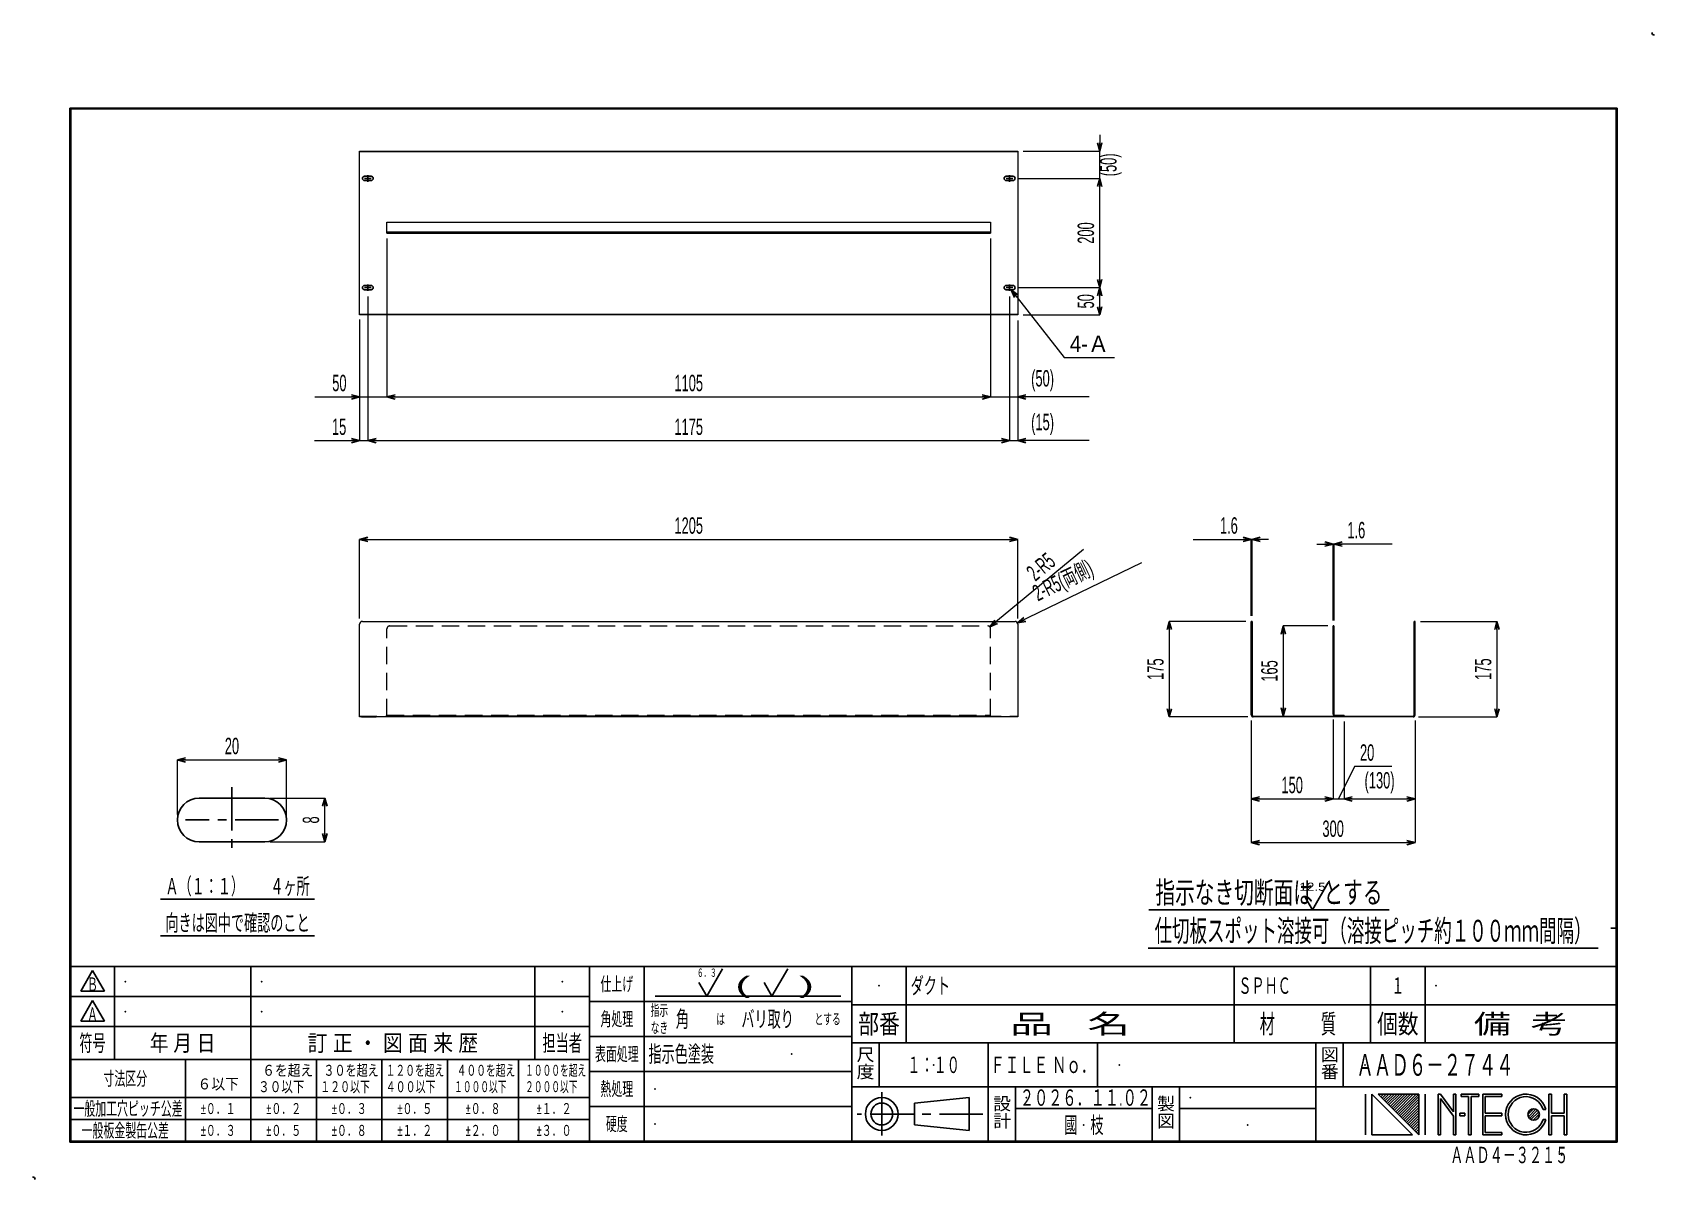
# Model space of a CAD drawing. Header units: millimetres. Extents: x -1485 to 1485, y -1050 to 1050.
import ezdxf
from ezdxf.enums import TextEntityAlignment as Align

# ---------------------------------------------------------------- set-up
doc = ezdxf.new("R2010")
doc.units = ezdxf.units.MM
doc.header["$LTSCALE"] = 2.5
doc.header["$PDSIZE"] = 1
doc.linetypes.add('CENTER', pattern=[50.8, 31.75, -6.35, 6.35, -6.35])
doc.linetypes.add('DASHED', pattern=[19.05, 12.7, -6.35])
for name, color, linetype in [('Layer0001', 7, 'Continuous'), ('Layer0012', 7, 'Continuous'), ('Layer0013', 7, 'Continuous'), ('Layer0014', 7, 'Continuous')]:
    doc.layers.add(name, color=color, linetype=linetype)
doc.styles.add('dcStyle0', font='ＭＳ Ｐゴシック', dxfattribs={"width": 0.6})
doc.styles.add('dcStyle1', font='@ＭＳ Ｐゴシック', dxfattribs={"width": 0.8})
doc.dimstyles.new('dc_Radial01', dxfattribs={"dimtxt": 30, "dimasz": 15.00113, "dimexe": 0, "dimexo": 10, "dimgap": 10, "dimtad": 3, "dimdec": 1, "dimdsep": 46, "dimtxsty": 'dcStyle0', "dimblk1": 'OPEN30', "dimblk2": 'OPEN30', "dimsah": 1, "dimcen": 0.09, "dimclrd": 4, "dimclre": 4, "dimclrt": 4, "dimadec": 0, "dimazin": 2, "dimtfac": 1, "dimtdec": 4, "dimtofl": 0, "dimtmove": 0, "dimatfit": 3, "dimfxl": 1, "dimarcsym": 1})
doc.dimstyles.new('dc_Rotated', dxfattribs={"dimtxt": 30, "dimasz": 15.00113, "dimexe": 0, "dimexo": 10, "dimgap": 10, "dimtad": 3, "dimdec": 1, "dimdsep": 46, "dimtxsty": 'dcStyle0', "dimblk1": 'OPEN30', "dimblk2": 'OPEN30', "dimsah": 1, "dimcen": 0.09, "dimclrd": 4, "dimclre": 4, "dimclrt": 4, "dimadec": 0, "dimazin": 2, "dimtfac": 1, "dimtdec": 4, "dimtmove": 0, "dimatfit": 3, "dimfxl": 1, "dimarcsym": 1})
doc.dimstyles.new('dc_Rotated_F3', dxfattribs={"dimtxt": 30, "dimasz": 15.00113, "dimexe": 0, "dimexo": 10, "dimgap": 10, "dimtad": 3, "dimdec": 1, "dimdsep": 46, "dimtxsty": 'dcStyle0', "dimblk1": 'OPEN30', "dimblk2": 'OPEN30', "dimsah": 1, "dimcen": 0.09, "dimse2": 1, "dimclrd": 4, "dimclre": 4, "dimclrt": 4, "dimadec": 0, "dimazin": 2, "dimtfac": 1, "dimtdec": 4, "dimtmove": 0, "dimatfit": 3, "dimfxl": 1, "dimarcsym": 1})
doc.dimstyles.new('dc_Rotated_F4', dxfattribs={"dimtxt": 30, "dimasz": 15.00113, "dimexe": 0, "dimexo": 10, "dimgap": 10, "dimtad": 3, "dimdec": 1, "dimdsep": 46, "dimtxsty": 'dcStyle0', "dimblk1": 'OPEN30', "dimblk2": 'OPEN30', "dimsah": 1, "dimcen": 0.09, "dimclrd": 4, "dimclre": 4, "dimclrt": 4, "dimadec": 0, "dimazin": 2, "dimtfac": 1, "dimtdec": 4, "dimtmove": 1, "dimatfit": 3, "dimfxl": 1, "dimarcsym": 1})

msp = doc.modelspace()

# ---------------------------------------------------------------- texts
at = {"layer": 'Layer0013', "color": 4, "style": 'dcStyle0'}
for s, height, width, p, p2 in [('(    )', 30, 1.805192, (-198.01, -708.64), (-54.01, -708.64)), ('ダクト', 30, 0.694787, (123, -710), (195, -710)), ('ＳＰＨＣ', 30, 0.742009, (723, -710), (819, -710)), ('１', 30, 0.804527, (1003, -710), (1027, -710)), ('角', 30, 0.55, (-307, -771), (-283, -771)), ('バリ取り', 30, 0.629933, (-187, -771), (-91, -771)), ('指示色塗装', 30, 0.55, (-357, -835), (-237, -835)), ('１：１０', 30, 0.862443, (117, -855), (213, -855)), ('ＡＡＤ６－２７４４', 40, 0.749406, (939, -860), (1227, -860)), ('２０２６．１１.０２', 30, 0.868013, (323, -915), (563, -915)), ('國\u3000枝', 30, 0.619282, (404, -965), (476, -965)), ('ＡＡＤ４－３２１５', 30, 0.749406, (1111, -1020), (1327, -1020))]:
    msp.add_text(s, height=height, dxfattribs=dict(at, width=width)).set_placement(p, p2, align=Align.FIT)
at = {"layer": 'Layer0014', "color": 2, "style": 'dcStyle0'}
for s, height, width, p, p2 in [('仕上げ', 25, 0.553553, (-445, -704.5), (-385, -704.5)), ('角処理', 25, 0.55, (-445, -768.5), (-385, -768.5)), ('品   名', 35, 1.482973, (305, -782.5), (525, -782.5)), ('材\u3000\u3000\u3000質', 35, 0.688684, (762, -782.5), (902, -782.5)), ('個数', 35, 0.746429, (977, -782.5), (1053, -782.5)), ('備  考', 35, 1.294793, (1154, -782.5), (1326, -782.5)), ('部番', 35, 0.746429, (27, -782.5), (103, -782.5)), ('符号', 30, 0.55, (-1399, -815), (-1351, -815)), ('年 月 日', 30, 0.761909, (-1270, -815), (-1150, -815)), ('訂 正 ・ 図 面 来 歴', 30, 0.858543, (-981, -815), (-669, -815)), ('担当者', 30, 0.55, (-551, -815), (-479, -815)), ('表面処理', 25, 0.55, (-455, -832.5), (-375, -832.5)), ('ＦＩＬＥ Ｎｏ．', 30, 0.958586, (269, -855), (461, -855)), ('寸法区分', 25, 0.55, (-1355, -877.5), (-1275, -877.5)), ('   ６を超え', 20, 0.883925, (-1083, -860), (-971, -860)), ('  ３０を超え', 20, 0.813175, (-963, -860), (-851, -860)), (' １２０を超え', 20, 0.752912, (-843, -860), (-731, -860)), (' ４００を超え', 20, 0.752912, (-713, -860), (-601, -860)), ('１０００を超え', 20, 0.700964, (-583, -860), (-471, -860)), ('   ６以下', 20, 0.917262, (-1203, -885), (-1107, -885)), ('  ３０以下', 20, 0.829851, (-1083, -890), (-987, -890)), (' １２０以下', 20, 0.75765, (-963, -890), (-867, -890)), (' ４００以下', 20, 0.75765, (-843, -890), (-747, -890)), ('１０００以下', 20, 0.697008, (-713, -890), (-617, -890)), ('２０００以下', 20, 0.697008, (-583, -890), (-487, -890)), ('熱処理', 25, 0.55, (-445, -896.5), (-385, -896.5)), ('一般加工穴ピッチ公差', 25, 0.578487, (-1410, -932.5), (-1210, -932.5)), ('±０．１', 20, 0.725681, (-1177, -930), (-1113, -930)), ('±０．２', 20, 0.725681, (-1057, -930), (-993, -930)), ('±０．３', 20, 0.725681, (-937, -930), (-873, -930)), ('±０．５', 20, 0.725681, (-817, -930), (-753, -930)), ('±０．８', 20, 0.725681, (-692, -930), (-628, -930)), ('±１．２', 20, 0.725681, (-562, -930), (-498, -930)), ('一般板金製缶公差', 25, 0.55, (-1395, -972.5), (-1235, -972.5)), ('±０．３', 20, 0.725681, (-1177, -970), (-1113, -970)), ('±０．５', 20, 0.725681, (-1057, -970), (-993, -970)), ('±０．８', 20, 0.725681, (-937, -970), (-873, -970)), ('±１．２', 20, 0.725681, (-817, -970), (-753, -970)), ('±２．０', 20, 0.725681, (-692, -970), (-628, -970)), ('±３．０', 20, 0.725681, (-562, -970), (-498, -970)), ('硬度', 25, 0.55, (-435, -960.5), (-395, -960.5))]:
    msp.add_text(s, height=height, dxfattribs=dict(at, width=width)).set_placement(p, p2, align=Align.FIT)
at = {"layer": 'Layer0014', "color": 2, "style": 'dcStyle1', "width": 0.9625}
for s, p in [('尺度', (28, -805)), ('図番', (878, -805)), ('設計', (278, -895)), ('製図', (578, -895))]:
    msp.add_text(s, height=24, rotation=270, dxfattribs=at).set_placement(p)

# ---------------------------------------------------------------- blocks, each defined once
blk = doc.blocks.new('DC_GROUP_AAD6-2744_1')
at = {"layer": 'Layer0014', "color": 2, "style": 'dcStyle0'}
for s, width, p, p2 in [('指示', 0.55, (-353, -750), (-321, -750)), ('なき', 0.629933, (-353, -782), (-321, -782)), ('は', 0.55, (-233, -766), (-217, -766)), ('とする', 0.637211, (-53, -766), (-5, -766))]:
    blk.add_text(s, height=20, dxfattribs=dict(at, width=width)).set_placement(p, p2, align=Align.FIT)
blk = doc.blocks.new('DC_GROUP_AAD6-2744_4')
at = {"layer": 'Layer0014', "color": 2, "linetype": 'Continuous', "lineweight": 25}
for p, q in [((-1396.7, -760), (-1375, -722.5)), ((-1375, -722.5), (-1353.3, -760)), ((-1353.3, -760), (-1396.7, -760))]:
    blk.add_line(p, q, dxfattribs=at)
at = {"layer": 'Layer0014', "color": 2, "style": 'dcStyle0', "width": 0.769682}
blk.add_text('Ａ', height=25, dxfattribs=at).set_placement((-1385, -760), (-1365, -760), align=Align.FIT)
blk = doc.blocks.new('DC_GROUP_AAD6-2744_5')
at = {"layer": 'Layer0014', "color": 2, "linetype": 'Continuous', "lineweight": 25}
for p, q in [((-1396.7, -705), (-1375, -667.5)), ((-1375, -667.5), (-1353.3, -705)), ((-1353.3, -705), (-1396.7, -705))]:
    blk.add_line(p, q, dxfattribs=at)
at = {"layer": 'Layer0014', "color": 2, "style": 'dcStyle0', "width": 0.707699}
blk.add_text('Ｂ', height=25, dxfattribs=at).set_placement((-1385, -705), (-1365, -705), align=Align.FIT)
blk = doc.blocks.new('DC_GROUP_AAD6-2744_2')
at = {"layer": 'Layer0013', "color": 4, "linetype": 'Continuous', "lineweight": 25}
for p, q in [((-250.2, -714), (-221.3, -664)), ((-264.6, -689), (-250.2, -714))]:
    blk.add_line(p, q, dxfattribs=at)
at = {"layer": 'Layer0013', "color": 4, "style": 'dcStyle0', "width": 0.812153}
blk.add_text('６．３', height=15, dxfattribs=at).set_placement((-268.2, -679), (-232.2, -679), align=Align.FIT)
blk = doc.blocks.new('DC_GROUP_AAD6-2744_3')
at = {"layer": 'Layer0013', "color": 4, "linetype": 'Continuous', "lineweight": 25}
for p, q in [((-131, -714), (-102.1, -664)), ((-145.4, -689), (-131, -714))]:
    blk.add_line(p, q, dxfattribs=at)
blk = doc.blocks.new('DC_GROUP_AAD6-2744_7')
at = {"layer": 'Layer0013', "color": 4, "linetype": 'Continuous', "lineweight": 25}
blk.add_line((-1250.5, -603.9), (-968.5, -603.9), dxfattribs=at)
at = {"layer": 'Layer0013', "color": 4, "style": 'dcStyle0', "width": 0.586877}
blk.add_text('向きは図中で確認のこと', height=30, dxfattribs=at).set_placement((-1241.5, -594.9), (-977.5, -594.9), align=Align.FIT)
blk = doc.blocks.new('DC_GROUP_AAD6-2744_8')
at = {"layer": 'Layer0013', "color": 4, "linetype": 'Continuous', "lineweight": 25}
blk.add_line((-1250.5, -536.8), (-968.5, -536.8), dxfattribs=at)
at = {"layer": 'Layer0013', "color": 4, "style": 'dcStyle0', "width": 0.820741}
blk.add_text('Ａ（１：１）\u3000\u3000４ヶ所', height=30, dxfattribs=at).set_placement((-1241.5, -527.8), (-977.5, -527.8), align=Align.FIT)
blk = doc.blocks.new('DC_GROUP_AAD6-2744_9')
at = {"layer": 'Layer0013', "color": 4, "linetype": 'Continuous', "lineweight": 25}
for p, q in [((844.3, -531.4), (858.7, -556.4)), ((858.7, -556.4), (887.6, -506.4))]:
    blk.add_line(p, q, dxfattribs=at)
at = {"layer": 'Layer0013', "color": 4, "style": 'dcStyle0', "width": 1.291922}
blk.add_text('12.5', height=15, dxfattribs=at).set_placement((834.7, -521.4), (882.7, -521.4), align=Align.FIT)
blk = doc.blocks.new('DC_GROUP_AAD6-2744_10')
at = {"layer": 'Layer0013', "color": 4, "linetype": 'Continuous', "lineweight": 25}
blk.add_line((559, -556.4), (999, -556.4), dxfattribs=at)
at = {"layer": 'Layer0013', "color": 4, "style": 'dcStyle0', "width": 0.653268}
blk.add_text('指示なき切断面は  とする', height=40, dxfattribs=at).set_placement((571, -544.4), (987, -544.4), align=Align.FIT)
blk = doc.blocks.new('DC_GROUP_AAD6-2744_16')
at = {"layer": 'Layer0013', "color": 4, "linetype": 'Continuous', "lineweight": 25}
blk.add_line((557.6, -626.5), (1381.6, -626.5), dxfattribs=at)
at = {"layer": 'Layer0013', "color": 4, "style": 'dcStyle0', "width": 0.634461}
blk.add_text('仕切板スポット溶接可（溶接ピッチ約１００ｍｍ間隔）', height=40, dxfattribs=at).set_placement((569.6, -614.5), (1369.6, -614.5), align=Align.FIT)
blk = doc.blocks.new('_Open30')
at = {"color": 0, "linetype": 'ByBlock', "lineweight": -2}
for p, q in [((-1, 0.267949), (0, 0)), ((0, 0), (-1, -0.267949)), ((0, 0), (-1, 0))]:
    blk.add_line(p, q, dxfattribs=at)
blk = doc.blocks.new('DC_GROUP_AAD6-2744_17')
at = {"layer": 'Layer0013', "color": 4, "linetype": 'Continuous', "lineweight": 13}
for p, q in [((306.7, 578.8), (404.3, 455)), ((404.3, 455), (496.3, 455))]:
    blk.add_line(p, q, dxfattribs=at)
at = {"layer": 'Layer0013', "color": 4, "xscale": 15.00115266964712, "yscale": 15.00081580252128, "rotation": 128.2649375891976}
blk.add_blockref('_Open30', (306.7, 578.8), dxfattribs=at)
at = {"layer": 'Layer0013', "color": 4, "style": 'dcStyle0', "width": 0.962335}
blk.add_text('4-Ａ', height=30, dxfattribs=at).set_placement((414.3, 465), (486.3, 465), align=Align.FIT)
blk = doc.blocks.new('DC_GROUP_AAD6-2744_6')
at = {"color": 3, "linetype": 'Continuous', "lineweight": 25}
for p, q in [((-1179.7, -351.7), (-1059.7, -351.7)), ((-1179.7, -431.7), (-1059.7, -431.7))]:
    blk.add_line(p, q, dxfattribs=at)
at = {"color": 2, "linetype": 'CENTER', "lineweight": 25}
for p, q in [((-1119.7, -331.7), (-1119.7, -451.7)), ((-1119.7, -331.7), (-1119.7, -451.7)), ((-1034.7, -391.7), (-1204.7, -391.7))]:
    blk.add_line(p, q, dxfattribs=at)
at = {"color": 3, "linetype": 'Continuous', "lineweight": 25}
for centre, start, end in [((-1179.7, -391.7), 90, 270), ((-1059.7, -391.7), 270, 90)]:
    blk.add_arc(centre, 40, start, end, dxfattribs=at)
blk = doc.blocks.new('DC_GROUP_AAD6-2744_11')
at = {"color": 3, "linetype": 'Continuous', "lineweight": 25}
for p, q in [((-876.9, 586.8), (-864.9, 586.8)), ((-876.9, 578.8), (-864.9, 578.8))]:
    blk.add_line(p, q, dxfattribs=at)
at = {"color": 2, "linetype": 'CENTER', "lineweight": 25}
for p, q in [((-864.9, 582.8), (-876.9, 582.8)), ((-870.9, 576.8), (-870.9, 588.8))]:
    blk.add_line(p, q, dxfattribs=at)
at = {"color": 3, "linetype": 'Continuous', "lineweight": 25}
for centre, start, end in [((-876.9, 582.8), 90, 270), ((-864.9, 582.8), 270, 90)]:
    blk.add_arc(centre, 4, start, end, dxfattribs=at)
blk = doc.blocks.new('DC_GROUP_AAD6-2744_12')
at = {"color": 3, "linetype": 'Continuous', "lineweight": 25}
for p, q in [((298.1, 586.8), (310.1, 586.8)), ((298.1, 578.8), (310.1, 578.8))]:
    blk.add_line(p, q, dxfattribs=at)
at = {"color": 2, "linetype": 'CENTER', "lineweight": 25}
for p, q in [((310.1, 582.8), (298.1, 582.8)), ((304.1, 576.8), (304.1, 588.8))]:
    blk.add_line(p, q, dxfattribs=at)
at = {"color": 3, "linetype": 'Continuous', "lineweight": 25}
for centre, start, end in [((298.1, 582.8), 90, 270), ((310.1, 582.8), 270, 90)]:
    blk.add_arc(centre, 4, start, end, dxfattribs=at)
blk = doc.blocks.new('DC_GROUP_AAD6-2744_13')
at = {"color": 3, "linetype": 'Continuous', "lineweight": 25}
for p, q in [((-876.9, 786.8), (-864.9, 786.8)), ((-876.9, 778.8), (-864.9, 778.8))]:
    blk.add_line(p, q, dxfattribs=at)
at = {"color": 2, "linetype": 'CENTER', "lineweight": 25}
for p, q in [((-864.9, 782.8), (-876.9, 782.8)), ((-870.9, 776.8), (-870.9, 788.8))]:
    blk.add_line(p, q, dxfattribs=at)
at = {"color": 3, "linetype": 'Continuous', "lineweight": 25}
for centre, start, end in [((-876.9, 782.8), 90, 270), ((-864.9, 782.8), 270, 90)]:
    blk.add_arc(centre, 4, start, end, dxfattribs=at)
blk = doc.blocks.new('DC_GROUP_AAD6-2744_14')
at = {"color": 3, "linetype": 'Continuous', "lineweight": 25}
for p, q in [((298.1, 786.8), (310.1, 786.8)), ((298.1, 778.8), (310.1, 778.8))]:
    blk.add_line(p, q, dxfattribs=at)
at = {"color": 2, "linetype": 'CENTER', "lineweight": 25}
for p, q in [((310.1, 782.8), (298.1, 782.8)), ((304.1, 776.8), (304.1, 788.8))]:
    blk.add_line(p, q, dxfattribs=at)
at = {"color": 3, "linetype": 'Continuous', "lineweight": 25}
for centre, start, end in [((298.1, 782.8), 90, 270), ((310.1, 782.8), 270, 90)]:
    blk.add_arc(centre, 4, start, end, dxfattribs=at)
blk = doc.blocks.new('*D7')
at = {"layer": 'Layer0012', "color": 4, "linetype": 'Continuous', "lineweight": 13}
for p, q in [((-1219.7, -281.7), (-1019.7, -281.7)), ((-1219.7, -381.7), (-1219.7, -281.7)), ((-1019.7, -381.7), (-1019.7, -281.7))]:
    blk.add_line(p, q, dxfattribs=at)
at = {"layer": 'Layer0012', "color": 4, "xscale": 15.00115266964712, "yscale": 15.00081580252128}
for p, rotation in [((-1219.7, -281.7), 180), ((-1019.7, -281.7), 360)]:
    blk.add_blockref('_Open30', p, dxfattribs=dict(at, rotation=rotation))
at = {"layer": 'Layer0012', "color": 4, "insert": (-1119.7, -271.7), "char_height": 30, "attachment_point": 8, "style": 'dcStyle0'}
blk.add_mtext('\\T1.00;20', dxfattribs=at)
blk = doc.blocks.new('*D8')
at = {"layer": 'Layer0012', "color": 4, "linetype": 'Continuous', "lineweight": 13}
for p, q in [((-1049.7, -351.7), (-949.7, -351.7)), ((-949.7, -431.7), (-949.7, -351.7)), ((-1049.7, -431.7), (-949.7, -431.7))]:
    blk.add_line(p, q, dxfattribs=at)
at = {"layer": 'Layer0012', "color": 4, "xscale": 15.00115266964712, "yscale": 15.00081580252128}
for p, rotation in [((-949.7, -351.7), 90), ((-949.7, -431.7), 270)]:
    blk.add_blockref('_Open30', p, dxfattribs=dict(at, rotation=rotation))
at = {"layer": 'Layer0012', "color": 4, "insert": (-959.7, -391.7), "char_height": 30, "attachment_point": 8, "rotation": 90, "style": 'dcStyle0'}
blk.add_mtext('\\T1.00;8', dxfattribs=at)
blk = doc.blocks.new('*D13')
at = {"layer": 'Layer0012', "color": 4, "linetype": 'Continuous', "lineweight": 13}
for p, q in [((805.2, -36.5), (805.2, -201.5)), ((886.5, -36.5), (805.2, -36.5))]:
    blk.add_line(p, q, dxfattribs=at)
at = {"layer": 'Layer0012', "color": 4, "xscale": 15.00115266964712, "yscale": 15.00081580252128}
for p, rotation in [((805.2, -36.5), 90), ((805.2, -201.5), 270)]:
    blk.add_blockref('_Open30', p, dxfattribs=dict(at, rotation=rotation))
at = {"layer": 'Layer0012', "color": 4, "insert": (795.2, -119), "char_height": 30, "attachment_point": 8, "rotation": 90, "style": 'dcStyle0'}
blk.add_mtext('\\T1.00;165', dxfattribs=at)
blk = doc.blocks.new('*D14')
at = {"layer": 'Layer0012', "color": 4, "linetype": 'Continuous', "lineweight": 13}
for p, q in [((746.5, -209.5), (746.5, -353.1)), ((896.5, -207.9), (896.5, -353.1)), ((746.5, -353.1), (896.5, -353.1))]:
    blk.add_line(p, q, dxfattribs=at)
at = {"layer": 'Layer0012', "color": 4, "xscale": 15.00115266964712, "yscale": 15.00081580252128}
for p, rotation in [((746.5, -353.1), 180), ((896.5, -353.1), 360)]:
    blk.add_blockref('_Open30', p, dxfattribs=dict(at, rotation=rotation))
at = {"layer": 'Layer0012', "color": 4, "insert": (821.5, -343.1), "char_height": 30, "attachment_point": 8, "style": 'dcStyle0'}
blk.add_mtext('\\T1.00;150', dxfattribs=at)
blk = doc.blocks.new('*D15')
at = {"layer": 'Layer0012', "color": 4, "linetype": 'Continuous', "lineweight": 13}
for p, q in [((896.5, -207.9), (896.5, -353.1)), ((916.5, -211.5), (916.5, -353.1)), ((935.7, -293.7), (906.5, -353.1)), ((1003.7, -293.7), (935.7, -293.7)), ((896.5, -353.1), (916.5, -353.1))]:
    blk.add_line(p, q, dxfattribs=at)
at = {"layer": 'Layer0012', "color": 4, "insert": (945.7, -283.7), "char_height": 30, "attachment_point": 7, "style": 'dcStyle0'}
blk.add_mtext('\\T1.00;20', dxfattribs=at)
blk = doc.blocks.new('*D16')
at = {"layer": 'Layer0012', "color": 4, "linetype": 'Continuous', "lineweight": 13}
for p, q in [((916.5, -211.5), (916.5, -353.1)), ((1046.5, -209.5), (1046.5, -353.1)), ((916.5, -353.1), (1046.5, -353.1))]:
    blk.add_line(p, q, dxfattribs=at)
at = {"layer": 'Layer0012', "color": 4, "xscale": 15.00115266964712, "yscale": 15.00081580252128}
for p, rotation in [((916.5, -353.1), 180), ((1046.5, -353.1), 360)]:
    blk.add_blockref('_Open30', p, dxfattribs=dict(at, rotation=rotation))
at = {"layer": 'Layer0012', "color": 4, "insert": (981.5, -343.1), "char_height": 30, "attachment_point": 8, "style": 'dcStyle0'}
blk.add_mtext('\\T1.00;(130)', dxfattribs=at)
blk = doc.blocks.new('*D17')
at = {"layer": 'Layer0012', "color": 4, "linetype": 'Continuous', "lineweight": 13}
for p, q in [((596.5, -28.1), (596.5, -203.1)), ((736.5, -28.1), (596.5, -28.1)), ((740.1, -203.1), (596.5, -203.1))]:
    blk.add_line(p, q, dxfattribs=at)
at = {"layer": 'Layer0012', "color": 4, "xscale": 15.00115266964712, "yscale": 15.00081580252128}
for p, rotation in [((596.5, -28.1), 90), ((596.5, -203.1), 270)]:
    blk.add_blockref('_Open30', p, dxfattribs=dict(at, rotation=rotation))
at = {"layer": 'Layer0012', "color": 4, "insert": (586.5, -115.6), "char_height": 30, "attachment_point": 8, "rotation": 90, "style": 'dcStyle0'}
blk.add_mtext('\\T1.00;175', dxfattribs=at)
blk = doc.blocks.new('*D18')
at = {"layer": 'Layer0012', "color": 4, "linetype": 'Continuous', "lineweight": 13}
for p, q in [((1056.5, -28.1), (1196.5, -28.1)), ((1196.5, -28.1), (1196.5, -203.1)), ((1052.9, -203.1), (1196.5, -203.1))]:
    blk.add_line(p, q, dxfattribs=at)
at = {"layer": 'Layer0012', "color": 4, "xscale": 15.00115266964712, "yscale": 15.00081580252128}
for p, rotation in [((1196.5, -28.1), 90), ((1196.5, -203.1), 270)]:
    blk.add_blockref('_Open30', p, dxfattribs=dict(at, rotation=rotation))
at = {"layer": 'Layer0012', "color": 4, "insert": (1186.5, -115.6), "char_height": 30, "attachment_point": 8, "rotation": 90, "style": 'dcStyle0'}
blk.add_mtext('\\T1.00;175', dxfattribs=at)
blk = doc.blocks.new('DC_IMAGEDIMGROUP_1')
at = {"layer": 'Layer0012', "color": 4, "linetype": 'Continuous', "lineweight": 13}
for p, q in [((640, 121.9), (746.5, 121.9)), ((746.5, -18.1), (746.5, 121.9)), ((746.5, 121.9), (748.1, 121.9)), ((748.1, -18.1), (748.1, 121.9)), ((778.1, 121.9), (748.1, 121.9))]:
    blk.add_line(p, q, dxfattribs=at)
at = {"layer": 'Layer0012', "color": 4, "xscale": 15.00115266964712, "yscale": 15.00081580252128}
for p, rotation in [((746.5, 121.9), 360), ((748.1, 121.9), 180)]:
    blk.add_blockref('_Open30', p, dxfattribs=dict(at, rotation=rotation))
at = {"layer": 'Layer0012', "color": 4, "insert": (722, 131.9), "char_height": 30, "attachment_point": 9, "style": 'dcStyle0'}
blk.add_mtext('\\T1.00;1.6', dxfattribs=at)
blk = doc.blocks.new('DC_IMAGEDIMGROUP_2')
at = {"layer": 'Layer0012', "color": 4, "linetype": 'Continuous', "lineweight": 13}
for p, q in [((866.5, 113.5), (896.5, 113.5)), ((896.5, -26.5), (896.5, 113.5)), ((896.5, 113.5), (898.1, 113.5)), ((898.1, -26.5), (898.1, 113.5)), ((1004.6, 113.5), (898.1, 113.5))]:
    blk.add_line(p, q, dxfattribs=at)
at = {"layer": 'Layer0012', "color": 4, "xscale": 15.00115266964712, "yscale": 15.00081580252128}
for p, rotation in [((896.5, 113.5), 360), ((898.1, 113.5), 180)]:
    blk.add_blockref('_Open30', p, dxfattribs=dict(at, rotation=rotation))
at = {"layer": 'Layer0012', "color": 4, "insert": (922.6, 123.5), "char_height": 30, "attachment_point": 7, "style": 'dcStyle0'}
blk.add_mtext('\\T1.00;1.6', dxfattribs=at)
blk = doc.blocks.new('*D21')
at = {"layer": 'Layer0012', "color": 4, "linetype": 'Continuous', "lineweight": 13}
for p, q in [((746.5, -209.5), (746.5, -433.1)), ((1046.5, -209.5), (1046.5, -433.1)), ((746.5, -433.1), (1046.5, -433.1))]:
    blk.add_line(p, q, dxfattribs=at)
at = {"layer": 'Layer0012', "color": 4, "xscale": 15.00115266964712, "yscale": 15.00081580252128}
for p, rotation in [((746.5, -433.1), 180), ((1046.5, -433.1), 360)]:
    blk.add_blockref('_Open30', p, dxfattribs=dict(at, rotation=rotation))
at = {"layer": 'Layer0012', "color": 4, "insert": (896.5, -423.1), "char_height": 30, "attachment_point": 8, "style": 'dcStyle0'}
blk.add_mtext('\\T1.00;300', dxfattribs=at)
blk = doc.blocks.new('*D22')
at = {"layer": 'Layer0012', "color": 4, "linetype": 'Continuous', "lineweight": 13}
blk.add_line((545.9, 79.2), (318.6, -31), dxfattribs=at)
at = {"layer": 'Layer0012', "color": 4, "xscale": 15.00115266964712, "yscale": 15.00081580252128, "rotation": 205.8516462206461}
blk.add_blockref('_Open30', (318.6, -31), dxfattribs=at)
at = {"layer": 'Layer0012', "color": 4, "insert": (359.8, 0.1), "char_height": 30, "attachment_point": 7, "rotation": 25.8516, "style": 'dcStyle0'}
blk.add_mtext('\\T1.00;2-R5(両側)', dxfattribs=at)
blk = doc.blocks.new('*D23')
at = {"layer": 'Layer0012', "color": 4, "linetype": 'Continuous', "lineweight": 13}
blk.add_line((439.6, 103.7), (268, -38.4), dxfattribs=at)
at = {"layer": 'Layer0012', "color": 4, "xscale": 15.00115266964712, "yscale": 15.00081580252128, "rotation": 219.6178666638389}
blk.add_blockref('_Open30', (268, -38.4), dxfattribs=at)
at = {"layer": 'Layer0012', "color": 4, "insert": (351.5, 43.8), "char_height": 30, "attachment_point": 7, "rotation": 39.6179, "style": 'dcStyle0'}
blk.add_mtext('\\T1.00;2-R5', dxfattribs=at)
blk = doc.blocks.new('*D24')
at = {"layer": 'Layer0012', "color": 4, "linetype": 'Continuous', "lineweight": 13}
for p, q in [((-870.9, 566.8), (-870.9, 302.8)), ((-885.9, 524.4), (-885.9, 302.8)), ((-968.4, 302.8), (-885.9, 302.8)), ((-885.9, 302.8), (-870.9, 302.8))]:
    blk.add_line(p, q, dxfattribs=at)
at = {"layer": 'Layer0012', "color": 4, "xscale": 15.00115266964712, "yscale": 15.00081580252128, "rotation": 360}
blk.add_blockref('_Open30', (-885.9, 302.8), dxfattribs=at)
at = {"layer": 'Layer0012', "color": 4, "insert": (-910.4, 312.8), "char_height": 30, "attachment_point": 9, "style": 'dcStyle0'}
blk.add_mtext('\\T1.00;15', dxfattribs=at)
blk = doc.blocks.new('*D25')
at = {"layer": 'Layer0012', "color": 4, "linetype": 'Continuous', "lineweight": 13}
for p, q in [((-870.9, 566.8), (-870.9, 302.8)), ((304.1, 566.8), (304.1, 302.8)), ((-870.9, 302.8), (304.1, 302.8))]:
    blk.add_line(p, q, dxfattribs=at)
at = {"layer": 'Layer0012', "color": 4, "xscale": 15.00115266964712, "yscale": 15.00081580252128}
for p, rotation in [((-870.9, 302.8), 180), ((304.1, 302.8), 360)]:
    blk.add_blockref('_Open30', p, dxfattribs=dict(at, rotation=rotation))
at = {"layer": 'Layer0012', "color": 4, "insert": (-283.4, 312.8), "char_height": 30, "attachment_point": 8, "style": 'dcStyle0'}
blk.add_mtext('\\T1.00;1175', dxfattribs=at)
blk = doc.blocks.new('*D26')
at = {"layer": 'Layer0012', "color": 4, "linetype": 'Continuous', "lineweight": 13}
for p, q in [((304.1, 566.8), (304.1, 302.8)), ((319.1, 522.8), (319.1, 302.8)), ((304.1, 302.8), (319.1, 302.8)), ((449.6, 302.8), (319.1, 302.8))]:
    blk.add_line(p, q, dxfattribs=at)
at = {"layer": 'Layer0012', "color": 4, "xscale": 15.00115266964712, "yscale": 15.00081580252128, "rotation": 180}
blk.add_blockref('_Open30', (319.1, 302.8), dxfattribs=at)
at = {"layer": 'Layer0012', "color": 4, "insert": (343.6, 312.8), "char_height": 30, "attachment_point": 7, "style": 'dcStyle0'}
blk.add_mtext('\\T1.00;(15)', dxfattribs=at)
blk = doc.blocks.new('*D27')
at = {"layer": 'Layer0012', "color": 4, "linetype": 'Continuous', "lineweight": 13}
for p, q in [((-885.9, 121.9), (319.1, 121.9)), ((-885.9, -23.1), (-885.9, 121.9)), ((319.1, -23.1), (319.1, 121.9))]:
    blk.add_line(p, q, dxfattribs=at)
at = {"layer": 'Layer0012', "color": 4, "xscale": 15.00115266964712, "yscale": 15.00081580252128}
for p, rotation in [((-885.9, 121.9), 180), ((319.1, 121.9), 360)]:
    blk.add_blockref('_Open30', p, dxfattribs=dict(at, rotation=rotation))
at = {"layer": 'Layer0012', "color": 4, "insert": (-283.4, 131.9), "char_height": 30, "attachment_point": 8, "style": 'dcStyle0'}
blk.add_mtext('\\T1.00;1205', dxfattribs=at)
blk = doc.blocks.new('*D28')
at = {"layer": 'Layer0012', "color": 4, "linetype": 'Continuous', "lineweight": 13}
for p, q in [((320.1, 582.8), (469.1, 582.8)), ((469.1, 532.8), (469.1, 582.8)), ((329.1, 532.8), (469.1, 532.8))]:
    blk.add_line(p, q, dxfattribs=at)
at = {"layer": 'Layer0012', "color": 4, "xscale": 15.00115266964712, "yscale": 15.00081580252128}
for p, rotation in [((469.1, 582.8), 90), ((469.1, 532.8), 270)]:
    blk.add_blockref('_Open30', p, dxfattribs=dict(at, rotation=rotation))
at = {"layer": 'Layer0012', "color": 4, "insert": (459.1, 557.8), "char_height": 30, "attachment_point": 8, "rotation": 90, "style": 'dcStyle0'}
blk.add_mtext('\\T1.00;50', dxfattribs=at)
blk = doc.blocks.new('*D29')
at = {"layer": 'Layer0012', "color": 4, "linetype": 'Continuous', "lineweight": 13}
for p, q in [((320.1, 782.8), (469.1, 782.8)), ((469.1, 582.8), (469.1, 782.8)), ((320.1, 582.8), (469.1, 582.8))]:
    blk.add_line(p, q, dxfattribs=at)
at = {"layer": 'Layer0012', "color": 4, "xscale": 15.00115266964712, "yscale": 15.00081580252128}
for p, rotation in [((469.1, 782.8), 90), ((469.1, 582.8), 270)]:
    blk.add_blockref('_Open30', p, dxfattribs=dict(at, rotation=rotation))
at = {"layer": 'Layer0012', "color": 4, "insert": (459.1, 682.8), "char_height": 30, "attachment_point": 8, "rotation": 90, "style": 'dcStyle0'}
blk.add_mtext('\\T1.00;200', dxfattribs=at)
blk = doc.blocks.new('*D30')
at = {"layer": 'Layer0012', "color": 4, "linetype": 'Continuous', "lineweight": 13}
for p, q in [((469.1, 862.8), (469.1, 832.8)), ((329.1, 832.8), (469.1, 832.8)), ((469.1, 782.8), (469.1, 832.8)), ((320.1, 782.8), (469.1, 782.8))]:
    blk.add_line(p, q, dxfattribs=at)
at = {"layer": 'Layer0012', "color": 4, "xscale": 15.00115266964712, "yscale": 15.00081580252128, "rotation": 270}
blk.add_blockref('_Open30', (469.1, 832.8), dxfattribs=at)
at = {"layer": 'Layer0012', "color": 4, "insert": (509.1, 807.6), "char_height": 30, "attachment_point": 8, "rotation": 90, "style": 'dcStyle0'}
blk.add_mtext('\\T1.00;(50)', dxfattribs=at)
blk = doc.blocks.new('*D31')
at = {"layer": 'Layer0012', "color": 4, "linetype": 'Continuous', "lineweight": 13}
for p, q in [((-835.9, 672.8), (-835.9, 382.8)), ((-885.9, 524.4), (-885.9, 382.8)), ((-967.9, 382.8), (-885.9, 382.8)), ((-885.9, 382.8), (-835.9, 382.8))]:
    blk.add_line(p, q, dxfattribs=at)
at = {"layer": 'Layer0012', "color": 4, "xscale": 15.00115266964712, "yscale": 15.00081580252128, "rotation": 360}
blk.add_blockref('_Open30', (-885.9, 382.8), dxfattribs=at)
at = {"layer": 'Layer0012', "color": 4, "insert": (-909.9, 392.8), "char_height": 30, "attachment_point": 9, "style": 'dcStyle0'}
blk.add_mtext('\\T1.00;50', dxfattribs=at)
blk = doc.blocks.new('*D32')
at = {"layer": 'Layer0012', "color": 4, "linetype": 'Continuous', "lineweight": 13}
for p, q in [((-835.9, 672.8), (-835.9, 382.8)), ((269.1, 672.8), (269.1, 382.8)), ((-835.9, 382.8), (269.1, 382.8))]:
    blk.add_line(p, q, dxfattribs=at)
at = {"layer": 'Layer0012', "color": 4, "xscale": 15.00115266964712, "yscale": 15.00081580252128}
for p, rotation in [((-835.9, 382.8), 180), ((269.1, 382.8), 360)]:
    blk.add_blockref('_Open30', p, dxfattribs=dict(at, rotation=rotation))
at = {"layer": 'Layer0012', "color": 4, "insert": (-283.4, 392.8), "char_height": 30, "attachment_point": 8, "style": 'dcStyle0'}
blk.add_mtext('\\T1.00;1105', dxfattribs=at)
blk = doc.blocks.new('*D33')
at = {"layer": 'Layer0012', "color": 4, "linetype": 'Continuous', "lineweight": 13}
for p, q in [((269.1, 672.8), (269.1, 382.8)), ((319.1, 522.8), (319.1, 382.8)), ((269.1, 382.8), (319.1, 382.8)), ((449.6, 382.8), (319.1, 382.8))]:
    blk.add_line(p, q, dxfattribs=at)
at = {"layer": 'Layer0012', "color": 4, "xscale": 15.00115266964712, "yscale": 15.00081580252128, "rotation": 180}
blk.add_blockref('_Open30', (319.1, 382.8), dxfattribs=at)
at = {"layer": 'Layer0012', "color": 4, "insert": (343.6, 392.8), "char_height": 30, "attachment_point": 7, "style": 'dcStyle0'}
blk.add_mtext('\\T1.00;(50)', dxfattribs=at)
blk = doc.blocks.new('DC_GROUP_AAD6-2744_15')
at = {"color": 3, "linetype": 'Continuous', "lineweight": 18}
for p, q in [((-573.9, 832.8), (-573.9, 831.2)), ((-138.9, 832.8), (-138.9, 831.2)), ((319.1, 534.8), (319.1, 532.8))]:
    blk.add_line(p, q, dxfattribs=at)
at = {"layer": 'Layer0001', "color": 3, "linetype": 'Continuous', "lineweight": 18}
for p, q in [((-885.9, 532.8), (-885.9, 832.8)), ((-885.9, 832.8), (319.1, 832.8)), ((319.1, 832.8), (319.1, 534.8)), ((319.1, 831.2), (-885.9, 831.2)), ((-835.9, 702.8), (269.1, 702.8)), ((-835.9, 682.8), (-835.9, 702.8)), ((269.1, 684.4), (-835.9, 684.4)), ((269.1, 702.8), (269.1, 682.8)), ((-835.9, 682.8), (269.1, 682.8)), ((-885.9, 534.4), (319.1, 534.4)), ((319.1, 532.8), (-885.9, 532.8))]:
    blk.add_line(p, q, dxfattribs=at)

# ---------------------------------------------------------------- dimensions: what is measured, and where the dimension line sits
at = {"layer": 'Layer0012', "linetype": 'Continuous', "lineweight": 13}
dim = msp.add_linear_dim(base=(469.12, 832.8), p1=(310.12, 782.8), p2=(319.12, 832.8), angle=90, text='(<>)', dimstyle='dc_Rotated', override={"dimtxt": 30, "dimasz": 15.00113, "dimexe": 0, "dimexo": 10, "dimgap": 40, "dimtad": 3, "dimtih": 0, "dimtoh": 0, "dimdec": 1, "dimlfac": 1, "dimzin": 8, "dimtxsty": 'dcStyle0', "dimblk1": 'Open30', "dimblk2": 'Open30', "dimsah": 1, "dimclrd": 4, "dimclre": 4, "dimclrt": 4, "dimazin": 2, "dimtofl": 1, "dimtolj": 0, "dimtzin": 8, "dimarcsym": 1}, dxfattribs=at)
dim.commit()
dim.dimension.update_dxf_attribs({"geometry": '*D30', "text_midpoint": (469.12, 807.59), "dimtype": 160})
for base, p1, p2, dimstyle, override, picture, middle in [((469.12, 782.8), (310.12, 582.8), (310.12, 782.8), 'dc_Rotated', {"dimtxt": 30, "dimasz": 15.00113, "dimexe": 0, "dimexo": 10, "dimgap": 10, "dimtad": 3, "dimtih": 0, "dimtoh": 0, "dimdec": 1, "dimlfac": 1, "dimzin": 8, "dimtxsty": 'dcStyle0', "dimblk1": 'Open30', "dimblk2": 'Open30', "dimsah": 1, "dimclrd": 4, "dimclre": 4, "dimclrt": 4, "dimazin": 2, "dimtofl": 1, "dimtolj": 0, "dimtzin": 8, "dimarcsym": 1}, '*D29', (469.12, 682.8)), ((469.12, 582.8), (319.12, 532.8), (310.12, 582.8), 'dc_Rotated', {"dimtxt": 30, "dimasz": 15.00113, "dimexe": 0, "dimexo": 10, "dimgap": 10, "dimtad": 3, "dimtih": 0, "dimtoh": 0, "dimdec": 1, "dimlfac": 1, "dimzin": 8, "dimtxsty": 'dcStyle0', "dimblk1": 'Open30', "dimblk2": 'Open30', "dimsah": 1, "dimclrd": 4, "dimclre": 4, "dimclrt": 4, "dimazin": 2, "dimtofl": 1, "dimtolj": 0, "dimtzin": 8, "dimarcsym": 1}, '*D28', (469.12, 557.8)), ((596.46, -203.14), (746.46, -28.14), (750.06, -203.14), 'dc_Rotated', {"dimtxt": 30, "dimasz": 15.00113, "dimexe": 0, "dimexo": 10, "dimgap": 10, "dimtad": 3, "dimtih": 0, "dimtoh": 0, "dimdec": 1, "dimlfac": 1, "dimzin": 8, "dimtxsty": 'dcStyle0', "dimblk1": 'Open30', "dimblk2": 'Open30', "dimsah": 1, "dimclrd": 4, "dimclre": 4, "dimclrt": 4, "dimazin": 2, "dimtofl": 1, "dimtolj": 0, "dimtzin": 8, "dimarcsym": 1}, '*D17', (596.46, -115.64)), ((1196.46, -203.14), (1046.46, -28.14), (1042.86, -203.14), 'dc_Rotated', {"dimtxt": 30, "dimasz": 15.00113, "dimexe": 0, "dimexo": 10, "dimgap": 10, "dimtad": 3, "dimtih": 0, "dimtoh": 0, "dimdec": 1, "dimlfac": 1, "dimzin": 8, "dimtxsty": 'dcStyle0', "dimblk1": 'Open30', "dimblk2": 'Open30', "dimsah": 1, "dimclrd": 4, "dimclre": 4, "dimclrt": 4, "dimazin": 2, "dimtofl": 1, "dimtolj": 0, "dimtzin": 8, "dimarcsym": 1}, '*D18', (1196.46, -115.64)), ((805.21, -201.54), (896.46, -36.54), (805.21, -201.54), 'dc_Rotated_F3', {"dimtxt": 30, "dimasz": 15.00113, "dimexe": 0, "dimexo": 10, "dimgap": 10, "dimtad": 3, "dimtih": 0, "dimtoh": 0, "dimdec": 1, "dimlfac": 1, "dimzin": 8, "dimtxsty": 'dcStyle0', "dimblk1": 'Open30', "dimblk2": 'Open30', "dimsah": 1, "dimse2": 1, "dimclrd": 4, "dimclre": 4, "dimclrt": 4, "dimazin": 2, "dimtofl": 1, "dimtolj": 0, "dimtzin": 8, "dimarcsym": 1}, '*D13', (805.21, -119.04)), ((-949.71, -351.71), (-1059.71, -431.71), (-1059.71, -351.71), 'dc_Rotated', {"dimtxt": 30, "dimasz": 15.00113, "dimexe": 0, "dimexo": 10, "dimgap": 10, "dimtad": 3, "dimtih": 0, "dimtoh": 0, "dimdec": 1, "dimlfac": 0.1, "dimzin": 8, "dimtxsty": 'dcStyle0', "dimblk1": 'Open30', "dimblk2": 'Open30', "dimsah": 1, "dimclrd": 4, "dimclre": 4, "dimclrt": 4, "dimazin": 2, "dimtofl": 1, "dimtolj": 0, "dimtzin": 8, "dimarcsym": 1}, '*D8', (-949.71, -391.71))]:
    dim = msp.add_linear_dim(base=base, p1=p1, p2=p2, angle=90, dimstyle=dimstyle, override=override, dxfattribs=at)
    dim.commit()
    dim.dimension.update_dxf_attribs({"geometry": picture, "text_midpoint": middle, "dimtype": 160})
for base, p1, p2, dimstyle, override, picture, middle in [((-835.9, 382.8), (-885.9, 534.4), (-835.9, 682.8), 'dc_Rotated', {"dimtxt": 30, "dimasz": 15.00113, "dimexe": 0, "dimexo": 10, "dimgap": 10, "dimtad": 3, "dimtih": 0, "dimtoh": 0, "dimdec": 1, "dimlfac": 1, "dimzin": 8, "dimtxsty": 'dcStyle0', "dimblk1": 'Open30', "dimblk2": 'Open30', "dimsah": 1, "dimclrd": 4, "dimclre": 4, "dimclrt": 4, "dimazin": 2, "dimtofl": 1, "dimtolj": 0, "dimtzin": 8, "dimarcsym": 1}, '*D31', (-933.9, 382.8)), ((269.12, 382.8), (-835.9, 682.8), (269.12, 682.8), 'dc_Rotated', {"dimtxt": 30, "dimasz": 15.00113, "dimexe": 0, "dimexo": 10, "dimgap": 10, "dimtad": 3, "dimtih": 0, "dimtoh": 0, "dimdec": 1, "dimlfac": 1, "dimzin": 8, "dimtxsty": 'dcStyle0', "dimblk1": 'Open30', "dimblk2": 'Open30', "dimsah": 1, "dimclrd": 4, "dimclre": 4, "dimclrt": 4, "dimazin": 2, "dimtofl": 1, "dimtolj": 0, "dimtzin": 8, "dimarcsym": 1}, '*D32', (-283.39, 382.8)), ((-870.9, 302.8), (-885.9, 534.4), (-870.9, 576.8), 'dc_Rotated', {"dimtxt": 30, "dimasz": 15.00113, "dimexe": 0, "dimexo": 10, "dimgap": 10, "dimtad": 3, "dimtih": 0, "dimtoh": 0, "dimdec": 1, "dimlfac": 1, "dimzin": 8, "dimtxsty": 'dcStyle0', "dimblk1": 'Open30', "dimblk2": 'Open30', "dimsah": 1, "dimclrd": 4, "dimclre": 4, "dimclrt": 4, "dimazin": 2, "dimtofl": 1, "dimtolj": 0, "dimtzin": 8, "dimarcsym": 1}, '*D24', (-934.39, 302.8)), ((304.12, 302.8), (-870.9, 576.8), (304.12, 576.8), 'dc_Rotated', {"dimtxt": 30, "dimasz": 15.00113, "dimexe": 0, "dimexo": 10, "dimgap": 10, "dimtad": 3, "dimtih": 0, "dimtoh": 0, "dimdec": 1, "dimlfac": 1, "dimzin": 8, "dimtxsty": 'dcStyle0', "dimblk1": 'Open30', "dimblk2": 'Open30', "dimsah": 1, "dimclrd": 4, "dimclre": 4, "dimclrt": 4, "dimazin": 2, "dimtofl": 1, "dimtolj": 0, "dimtzin": 8, "dimarcsym": 1}, '*D25', (-283.39, 302.8)), ((319.12, 121.86), (-885.9, -33.14), (319.12, -33.14), 'dc_Rotated', {"dimtxt": 30, "dimasz": 15.00113, "dimexe": 0, "dimexo": 10, "dimgap": 10, "dimtad": 3, "dimtih": 0, "dimtoh": 0, "dimdec": 1, "dimlfac": 1, "dimzin": 8, "dimtxsty": 'dcStyle0', "dimblk1": 'Open30', "dimblk2": 'Open30', "dimsah": 1, "dimclrd": 4, "dimclre": 4, "dimclrt": 4, "dimazin": 2, "dimtofl": 1, "dimtolj": 0, "dimtzin": 8, "dimarcsym": 1}, '*D27', (-283.39, 121.86)), ((896.46, -353.14), (746.46, -199.54), (896.46, -197.94), 'dc_Rotated', {"dimtxt": 30, "dimasz": 15.00113, "dimexe": 0, "dimexo": 10, "dimgap": 10, "dimtad": 3, "dimtih": 0, "dimtoh": 0, "dimdec": 1, "dimlfac": 1, "dimzin": 8, "dimtxsty": 'dcStyle0', "dimblk1": 'Open30', "dimblk2": 'Open30', "dimsah": 1, "dimclrd": 4, "dimclre": 4, "dimclrt": 4, "dimazin": 2, "dimtofl": 1, "dimtolj": 0, "dimtzin": 8, "dimarcsym": 1}, '*D14', (821.46, -353.14)), ((1046.46, -433.14), (746.46, -199.54), (1046.46, -199.54), 'dc_Rotated', {"dimtxt": 30, "dimasz": 15.00113, "dimexe": 0, "dimexo": 10, "dimgap": 10, "dimtad": 3, "dimtih": 0, "dimtoh": 0, "dimdec": 1, "dimlfac": 1, "dimzin": 8, "dimtxsty": 'dcStyle0', "dimblk1": 'Open30', "dimblk2": 'Open30', "dimsah": 1, "dimclrd": 4, "dimclre": 4, "dimclrt": 4, "dimazin": 2, "dimtofl": 1, "dimtolj": 0, "dimtzin": 8, "dimarcsym": 1}, '*D21', (896.46, -433.14)), ((916.46, -353.14), (896.46, -197.94), (916.46, -201.54), 'dc_Rotated_F4', {"dimtxt": 30, "dimasz": 15.00113, "dimexe": 0, "dimexo": 10, "dimgap": 10, "dimtad": 3, "dimtih": 0, "dimtoh": 0, "dimdec": 1, "dimlfac": 1, "dimzin": 8, "dimtxsty": 'dcStyle0', "dimblk1": 'Open30', "dimblk2": 'Open30', "dimsah": 1, "dimclrd": 4, "dimclre": 4, "dimclrt": 4, "dimazin": 2, "dimtofl": 1, "dimtmove": 1, "dimtolj": 0, "dimtzin": 8, "dimarcsym": 1}, '*D15', (969.73, -293.73)), ((-1019.71, -281.71), (-1219.71, -391.71), (-1019.71, -391.71), 'dc_Rotated', {"dimtxt": 30, "dimasz": 15.00113, "dimexe": 0, "dimexo": 10, "dimgap": 10, "dimtad": 3, "dimtih": 0, "dimtoh": 0, "dimdec": 1, "dimlfac": 0.1, "dimzin": 8, "dimtxsty": 'dcStyle0', "dimblk1": 'Open30', "dimblk2": 'Open30', "dimsah": 1, "dimclrd": 4, "dimclre": 4, "dimclrt": 4, "dimazin": 2, "dimtofl": 1, "dimtolj": 0, "dimtzin": 8, "dimarcsym": 1}, '*D7', (-1119.71, -281.71))]:
    dim = msp.add_linear_dim(base=base, p1=p1, p2=p2, dimstyle=dimstyle, override=override, dxfattribs=at)
    dim.commit()
    dim.dimension.update_dxf_attribs({"geometry": picture, "text_midpoint": middle, "dimtype": 160})
for base, p1, p2, picture, middle in [((319.12, 382.8), (269.12, 682.8), (319.12, 532.8), '*D33', (391.61, 382.8)), ((319.12, 302.8), (304.12, 576.8), (319.12, 532.8), '*D26', (391.61, 302.8)), ((1046.46, -353.14), (916.46, -201.54), (1046.46, -199.54), '*D16', (981.46, -353.14))]:
    dim = msp.add_linear_dim(base=base, p1=p1, p2=p2, text='(<>)', dimstyle='dc_Rotated', override={"dimtxt": 30, "dimasz": 15.00113, "dimexe": 0, "dimexo": 10, "dimgap": 10, "dimtad": 3, "dimtih": 0, "dimtoh": 0, "dimdec": 1, "dimlfac": 1, "dimzin": 8, "dimtxsty": 'dcStyle0', "dimblk1": 'Open30', "dimblk2": 'Open30', "dimsah": 1, "dimclrd": 4, "dimclre": 4, "dimclrt": 4, "dimazin": 2, "dimtofl": 1, "dimtolj": 0, "dimtzin": 8, "dimarcsym": 1}, dxfattribs=at)
    dim.commit()
    dim.dimension.update_dxf_attribs({"geometry": picture, "text_midpoint": middle, "dimtype": 160})
for center, mpoint, text, picture, middle in [((264.12, -41.54), (267.97, -38.35), '2-R5', '*D23', (394.9, 66.72)), ((314.12, -33.14), (318.62, -30.96), '2-R5(両側)', '*D22', (450.53, 32.95))]:
    dim = msp.add_radius_dim(center=center, mpoint=mpoint, text=text, dimstyle='dc_Radial01', override={"dimtxt": 30, "dimasz": 15.00113, "dimexe": 0, "dimexo": 10, "dimgap": 10, "dimtad": 3, "dimtih": 0, "dimtoh": 0, "dimdec": 1, "dimlfac": 1, "dimzin": 8, "dimtxsty": 'dcStyle0', "dimblk1": 'Open30', "dimblk2": 'Open30', "dimsah": 1, "dimclrd": 4, "dimclre": 4, "dimclrt": 4, "dimazin": 2, "dimtolj": 0, "dimtzin": 8, "dimarcsym": 1}, dxfattribs=at)
    dim.commit()
    dim.dimension.update_dxf_attribs({"geometry": picture, "text_midpoint": middle, "dimtype": 164})

# ---------------------------------------------------------------- linework, layer by layer
at = {"layer": 'Layer0001', "color": 3, "linetype": 'Continuous', "lineweight": 18}
for p, q in [((-880.9, -28.14), (314.12, -28.14)), ((748.06, -28.14), (746.46, -28.14)), ((746.46, -199.54), (746.46, -28.14)), ((748.06, -28.14), (748.06, -199.54)), ((1046.46, -28.14), (1044.86, -28.14)), ((1044.86, -199.54), (1044.86, -28.14)), ((1046.46, -199.54), (1046.46, -28.14)), ((-885.9, -78.14), (-885.9, -33.14)), ((319.12, -33.14), (319.12, -203.14)), ((898.06, -36.54), (896.46, -36.54)), ((896.46, -197.94), (896.46, -36.54)), ((898.06, -36.54), (898.06, -197.94)), ((-885.9, -203.14), (-885.9, -78.14)), ((-882.3, -203.14), (-885.9, -203.14)), ((-882.3, -203.14), (-855.9, -203.14)), ((319.12, -203.14), (-855.9, -203.14)), ((750.06, -201.54), (1042.86, -201.54)), ((1042.86, -203.14), (750.06, -203.14)), ((900.06, -199.94), (916.46, -199.94)), ((916.46, -201.54), (900.06, -201.54)), ((916.46, -201.54), (916.46, -199.94))]:
    msp.add_line(p, q, dxfattribs=at)
at = {"layer": 'Layer0001', "color": 3, "linetype": 'DASHED', "lineweight": 18}
for p, q in [((-835.9, -201.54), (-835.9, -41.54)), ((-830.9, -36.54), (264.12, -36.54)), ((269.12, -201.54), (269.12, -41.54)), ((-885.9, -201.54), (319.12, -201.54)), ((-835.9, -199.94), (269.12, -199.94)), ((269.12, -201.54), (-835.9, -201.54))]:
    msp.add_line(p, q, dxfattribs=at)
at = {"layer": 'Layer0001', "color": 3, "linetype": 'Continuous', "lineweight": 18}
for centre, radius, start, end in [((-880.9, -33.14), 5, 90, 180), ((314.12, -33.14), 5, 0, 90), ((750.06, -199.54), 3.6, 180, 270), ((750.06, -199.54), 2, 180, 270), ((900.06, -197.94), 3.6, 180, 270), ((900.06, -197.94), 2, 180, 270), ((1042.86, -199.54), 2, 270, 0), ((1042.86, -199.54), 3.6, 270, 0)]:
    msp.add_arc(centre, radius, start, end, dxfattribs=at)
at = {"layer": 'Layer0001', "color": 3, "linetype": 'DASHED', "lineweight": 18}
for centre, start, end in [((-830.9, -41.54), 90, 180), ((264.12, -41.54), 0, 90)]:
    msp.add_arc(centre, 5, start, end, dxfattribs=at)
at = {"layer": 'Layer0014', "color": 3, "linetype": 'Continuous', "lineweight": 25}
for p, q in [((1416.5, 911.5), (-1416.5, 911.5)), ((-1416.5, 911.5), (-1416.5, -981.5)), ((-1415, -980), (-1415, 910)), ((-1415, 910), (1415, 910)), ((1415, 910), (1415, -980)), ((1416.5, -981.5), (1416.5, 911.5)), ((1415, -590), (1405, -590)), ((1415, -660), (-1415, -660)), ((-1335, -830), (-1335, -660)), ((-1085, -830), (-1085, -660)), ((-565, -830), (-565, -660)), ((-465, -660), (-465, -980)), ((15, -660), (15, -980)), ((115, -800), (115, -660)), ((715, -660), (715, -800)), ((965, -800), (965, -660)), ((1065, -660), (1065, -800)), ((-1415, -715), (-465, -715)), ((-465, -724), (15, -724)), ((15, -730), (1415, -730)), ((-1415, -770), (-465, -770)), ((-465, -788), (15, -788)), ((15, -800), (1415, -800)), ((265, -800), (265, -980)), ((865, -880), (865, -800)), ((-1415, -830), (-465, -830)), ((-1205, -830), (-1205, -980)), ((-465, -852), (15, -852)), ((15, -880), (1415, -880)), ((565, -880), (565, -980)), ((865, -980), (865, -880)), ((-465, -900), (-1415, -900)), ((-465, -916), (15, -916)), ((130, -910), (230, -900)), ((130, -910), (130, -950)), ((230, -900), (230, -960)), ((955.63, -893.56), (955.63, -968.22)), ((967.29, -893.56), (967.29, -968.22)), ((1041.96, -968.22), (967.29, -893.56)), ((978.96, -893.56), (1053.63, -968.22)), ((1053.63, -893.56), (978.96, -893.56)), ((988.86, -893.56), (983.91, -898.51)), ((993.81, -893.56), (986.38, -900.98)), ((998.76, -893.56), (988.86, -903.46)), ((1003.71, -893.56), (991.33, -905.93)), ((1008.66, -893.56), (993.81, -908.41)), ((1013.61, -893.56), (996.28, -910.88)), ((1018.56, -893.56), (998.76, -913.36)), ((1023.51, -893.56), (1001.23, -915.83)), ((1028.46, -893.56), (1003.71, -918.31)), ((1033.41, -893.56), (1006.18, -920.78)), ((1038.36, -893.56), (1008.66, -923.25)), ((1043.31, -893.56), (1011.13, -925.73)), ((1048.26, -893.56), (1013.61, -928.2)), ((1053.21, -893.56), (1016.08, -930.68)), ((1053.63, -898.09), (1018.56, -933.15)), ((1053.63, -903.04), (1021.03, -935.63)), ((1053.63, -907.99), (1023.51, -938.1)), ((1053.63, -912.93), (1025.98, -940.58)), ((1053.63, -917.88), (1028.46, -943.05)), ((1053.63, -968.22), (1053.63, -893.56)), ((1065.29, -893.56), (1065.29, -968.22)), ((1088.63, -893.56), (1088.63, -968.22)), ((1088.63, -893.56), (1093.29, -893.56)), ((1116.63, -926.22), (1093.29, -893.56)), ((1093.29, -901.59), (1116.63, -934.25)), ((1093.29, -901.59), (1093.29, -968.22)), ((1116.63, -893.56), (1121.29, -893.56)), ((1116.63, -926.22), (1116.63, -893.56)), ((1121.29, -893.56), (1121.29, -968.22)), ((1130.63, -893.56), (1163.29, -893.56)), ((1130.63, -898.22), (1130.63, -893.56)), ((1144.63, -898.22), (1130.63, -898.22)), ((1144.63, -968.22), (1144.63, -898.22)), ((1163.29, -898.22), (1149.29, -898.22)), ((1149.29, -898.22), (1149.29, -968.22)), ((1163.29, -893.56), (1163.29, -898.22)), ((1170.29, -893.56), (1205.29, -893.56)), ((1170.29, -968.22), (1170.29, -893.56)), ((1205.29, -898.22), (1174.96, -898.22)), ((1174.96, -898.22), (1174.96, -928.56)), ((1205.29, -893.56), (1205.29, -898.22)), ((1263.63, -920.39), (1253.13, -930.89)), ((1291.63, -893.56), (1291.63, -968.22)), ((1291.63, -893.56), (1296.29, -893.56)), ((1296.29, -893.56), (1296.29, -928.56)), ((1324.29, -893.56), (1319.63, -893.56)), ((1319.63, -893.56), (1319.63, -928.56)), ((1324.29, -968.22), (1324.29, -893.56)), ((-465, -940), (-1415, -940)), ((130, -950), (230, -960)), ((1053.63, -922.83), (1030.93, -945.53)), ((1053.63, -927.78), (1033.41, -948)), ((1053.63, -932.73), (1035.88, -950.48)), ((1053.63, -937.68), (1038.36, -952.95)), ((1053.63, -942.63), (1040.83, -955.43)), ((1053.63, -947.58), (1043.31, -957.9)), ((1116.63, -934.25), (1116.63, -968.22)), ((1128.29, -928.56), (1137.63, -928.56)), ((1128.29, -933.22), (1128.29, -928.56)), ((1137.63, -933.22), (1128.29, -933.22)), ((1137.63, -928.56), (1137.63, -933.22)), ((1174.96, -928.56), (1205.29, -928.56)), ((1205.29, -933.22), (1174.96, -933.22)), ((1174.96, -933.22), (1174.96, -963.56)), ((1205.29, -928.56), (1205.29, -933.22)), ((1267.74, -921.23), (1253.97, -935)), ((1270.75, -923.17), (1255.91, -938.01)), ((1272.9, -925.97), (1258.7, -940.16)), ((1274.06, -929.75), (1262.49, -941.33)), ((1272.84, -935.92), (1268.66, -940.1)), ((1280.93, -921.56), (1285.77, -921.56)), ((1280.93, -940.22), (1285.77, -940.22)), ((1296.29, -928.56), (1319.63, -928.56)), ((1296.29, -933.22), (1319.63, -933.22)), ((1296.29, -933.22), (1296.29, -968.22)), ((1319.63, -933.22), (1319.63, -968.22)), ((1415, -980), (-1415, -980)), ((967.29, -968.22), (1041.96, -968.22)), ((1053.63, -952.53), (1045.78, -960.38)), ((1053.63, -957.48), (1048.26, -962.85)), ((1053.63, -962.43), (1050.73, -965.33)), ((1053.63, -967.38), (1053.21, -967.8)), ((1093.29, -968.22), (1088.63, -968.22)), ((1121.29, -968.22), (1116.63, -968.22)), ((1149.29, -968.22), (1144.63, -968.22)), ((1205.29, -968.22), (1170.29, -968.22)), ((1174.96, -963.56), (1205.29, -963.56)), ((1205.29, -963.56), (1205.29, -968.22)), ((1291.63, -968.22), (1296.29, -968.22)), ((1319.63, -968.22), (1324.29, -968.22)), ((-1416.5, -981.5), (1416.5, -981.5))]:
    msp.add_line(p, q, dxfattribs=at)
at = {"layer": 'Layer0014', "color": 4, "linetype": 'Continuous', "lineweight": 25}
for p, q in [((-365, -660), (-365, -980)), ((-345, -714), (-5, -714)), ((65, -880), (65, -800)), ((465, -800), (465, -880)), ((915, -800), (915, -880)), ((-1085, -830), (-1085, -980)), ((-965, -830), (-965, -980)), ((-845, -830), (-845, -980)), ((-725, -830), (-725, -980)), ((-595, -830), (-595, -980)), ((315, -880), (315, -980)), ((615, -880), (615, -980)), ((315, -920), (565, -920)), ((615, -920), (865, -920))]:
    msp.add_line(p, q, dxfattribs=at)
at = {"layer": 'Layer0014', "color": 2, "linetype": 'CENTER', "lineweight": 25}
for p, q in [((70, -890), (70, -970)), ((255, -930), (25, -930))]:
    msp.add_line(p, q, dxfattribs=at)
at = {"layer": 'Layer0014', "color": 3, "linetype": 'Continuous', "lineweight": 25}
for centre, radius in [((70, -930), 30), ((70, -930), 20), ((1263.63, -930.89), 10.5)]:
    msp.add_circle(centre, radius, dxfattribs=at)
at = {"layer": 'Layer0014', "color": 5, "linetype": 'Continuous', "lineweight": 25}
for centre, start, end in [((1485, 1050), 180, 270), ((-1485, -1050), 0, 90)]:
    msp.add_arc(centre, 5, start, end, dxfattribs=at)
at = {"layer": 'Layer0014', "color": 3, "linetype": 'Continuous', "lineweight": 25}
for radius, start, end in [(37.33, 14.47751, 345.52249), (32.67, 16.60155, 343.39845)]:
    msp.add_arc((1249.63, -930.89), radius, start, end, dxfattribs=at)
at = {"layer": 'Layer0014', "color": 5, "linetype": 'Continuous'}
for p in [(-1315, -687.5), (-1065, -687.5), (-515, -687.5), (65, -695), (135, -695), (735, -695), (1015, -695), (1085, -695), (-1315, -742.5), (-1065, -742.5), (-515, -742.5), (-295, -756), (-175, -756), (-345, -820), (-95, -820), (165, -840), (505, -840), (955, -840), (-345, -884), (335, -900), (635, -900), (-345, -948), (440, -950), (740, -950), (1315, -1005)]:
    msp.add_point(p, dxfattribs=at)

# ---------------------------------------------------------------- block references
at = {"linetype": 'Continuous'}
for name in ['DC_GROUP_AAD6-2744_13', 'DC_GROUP_AAD6-2744_14', 'DC_GROUP_AAD6-2744_11', 'DC_GROUP_AAD6-2744_12', 'DC_GROUP_AAD6-2744_6']:
    msp.add_blockref(name, (0, 0), dxfattribs=at)
at = {"layer": 'Layer0001', "linetype": 'Continuous'}
msp.add_blockref('DC_GROUP_AAD6-2744_15', (0, 0), dxfattribs=at)
at = {"layer": 'Layer0012', "linetype": 'Continuous'}
for name in ['DC_IMAGEDIMGROUP_1', 'DC_IMAGEDIMGROUP_2']:
    msp.add_blockref(name, (0, 0), dxfattribs=at)
at = {"layer": 'Layer0013', "linetype": 'Continuous'}
for name in ['DC_GROUP_AAD6-2744_17', 'DC_GROUP_AAD6-2744_8', 'DC_GROUP_AAD6-2744_10', 'DC_GROUP_AAD6-2744_9', 'DC_GROUP_AAD6-2744_7', 'DC_GROUP_AAD6-2744_16', 'DC_GROUP_AAD6-2744_2', 'DC_GROUP_AAD6-2744_3']:
    msp.add_blockref(name, (0, 0), dxfattribs=at)
at = {"layer": 'Layer0014', "linetype": 'Continuous'}
for name in ['DC_GROUP_AAD6-2744_5', 'DC_GROUP_AAD6-2744_4', 'DC_GROUP_AAD6-2744_1']:
    msp.add_blockref(name, (0, 0), dxfattribs=at)

msp.set_redraw_order([(e.dxf.handle, doc.entitydb.next_handle()) for e in msp.query("TEXT MTEXT ATTDEF DIMENSION ARC_DIMENSION")])  # texts and dimensions are drawn at this point

doc.saveas('drawing.dxf')
